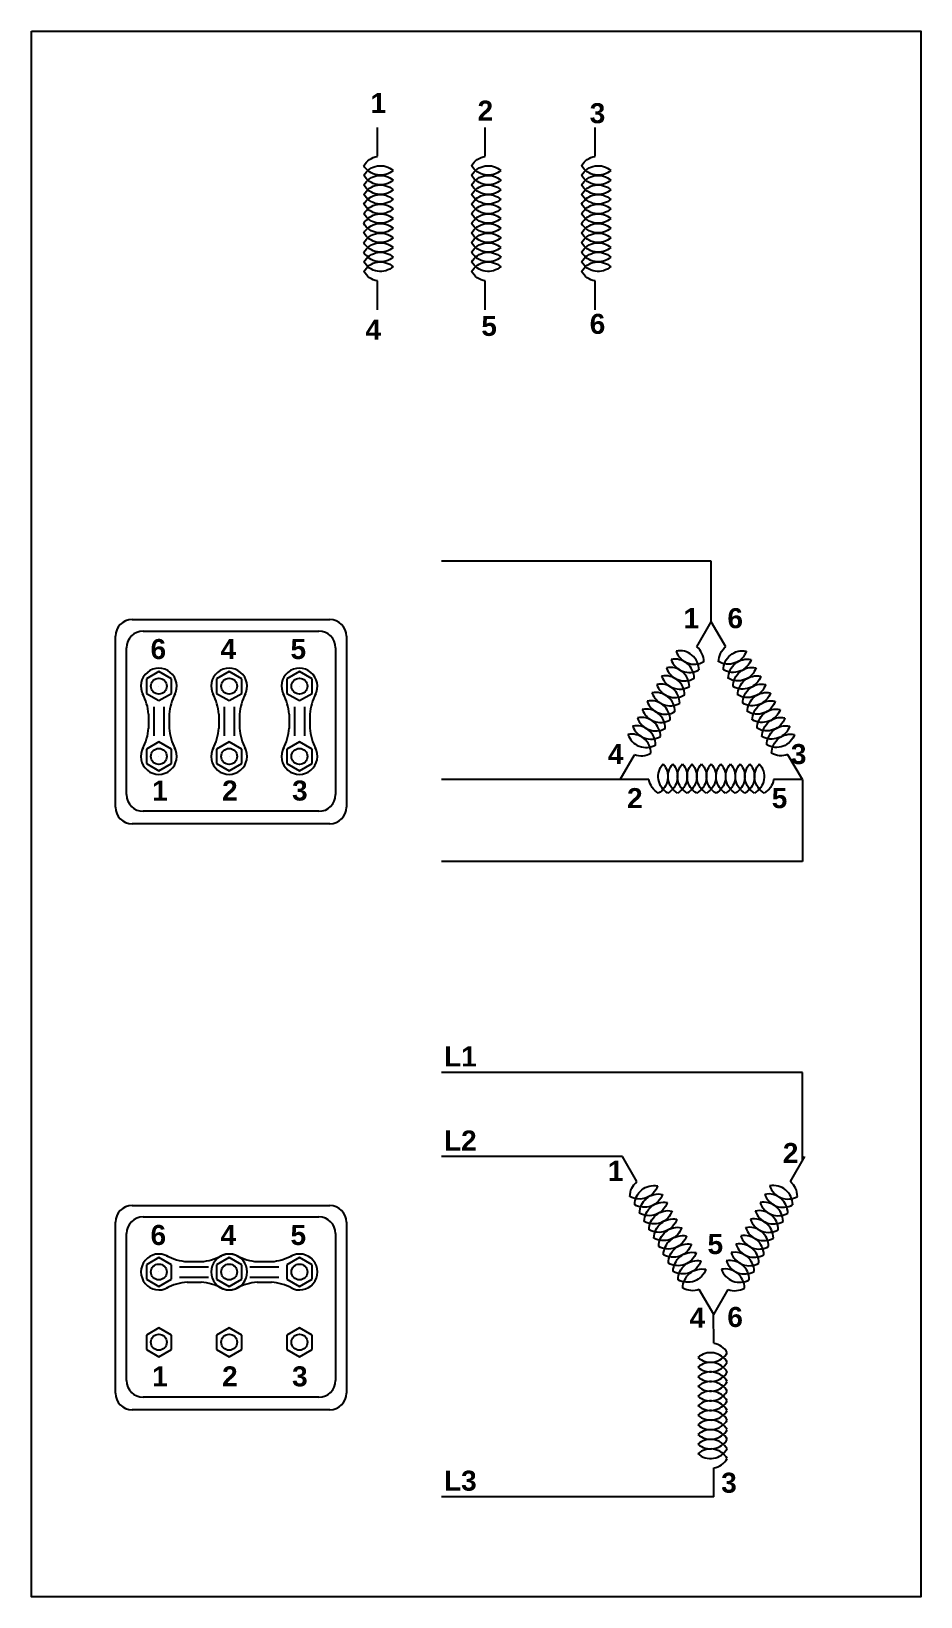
# Model space of a CAD drawing. Header units: millimetres. Extents: x 2659 to 3827, y -300 to 317.
# Drawn here: x 2659 to 2750.2, y 41.9 to 202.5 of the extents above; entities that cross this region are included whole.
import ezdxf

# ---------------------------------------------------------------- set-up
doc = ezdxf.new("R2010")
doc.units = ezdxf.units.MM
doc.layers.add('ARQ-FOLHA', color=7, linetype='Continuous')
doc.styles.add('TRINIDAD', font='arial.ttf')

msp = doc.modelspace()

# ---------------------------------------------------------------- texts
at = {"char_height": 2.0542, "width": 1666.6542, "style": 'TRINIDAD'}
for s, insert, attachment_point in [('{\\fArial|b1|i0|c0|p34;1}', (2693.77, 196.15), 1), ('{\\fArial|b1|i0|c0|p34;2}', (2704.74, 195.37), 1), ('{\\fArial|b1|i0|c0|p34;3}', (2716.24, 195.11), 1), ('{\\fArial|b1|i0|c0|p34;6}', (2716.24, 173.5), 1), ('{\\fArial|b1|i0|c0|p34;4}', (2693.25, 172.9), 1), ('{\\fArial|b1|i0|c0|p34;5}', (2705.13, 173.29), 1), ('{\\fArial|b1|i0|c0|p34;1}', (2725.86, 143.31), 1), ('{\\fArial|b1|i0|c0|p34;6}', (2730.36, 143.31), 1), ('{\\fArial|b1|i0|c0|p34;6       4       5}', (2671.21, 140.14), 1), ('{\\fArial|b1|i0|c0|p34;4}', (2718.11, 129.37), 1), ('{\\fArial|b1|i0|c0|p34;3}', (2738.46, 129.37), 3), ('{\\fArial|b1|i0|c0|p34;1       2       3}', (2671.37, 125.63), 1), ('{\\fArial|b1|i0|c0|p34;2}', (2720.07, 124.85), 1), ('{\\fArial|b1|i0|c0|p34;5}', (2736.5, 124.85), 3), ('{\\fArial|b1|i0|c0|p34;L1}', (2701.3, 98.35), 1), ('{\\fArial|b1|i0|c0|p34;L2}', (2701.3, 89.73), 1), ('{\\fArial|b1|i0|c0|p34;2}', (2736.04, 88.45), 1), ('{\\fArial|b1|i0|c0|p34;1}', (2718.1, 86.62), 1), ('{\\fArial|b1|i0|c0|p34;6       4       5}', (2671.21, 80.04), 1), ('{\\fArial|b1|i0|c0|p34;5}', (2728.32, 79.11), 1), ('{\\fArial|b1|i0|c0|p34;4}', (2726.48, 71.56), 1), ('{\\fArial|b1|i0|c0|p34;6}', (2730.35, 71.63), 1), ('{\\fArial|b1|i0|c0|p34;1       2       3}', (2671.37, 65.54), 1), ('{\\fArial|b1|i0|c0|p34;L3}', (2701.3, 54.84), 1), ('{\\fArial|b1|i0|c0|p34;3}', (2729.72, 54.63), 1)]:
    msp.add_mtext(s, dxfattribs=dict(at, insert=insert, attachment_point=attachment_point))

# ---------------------------------------------------------------- blocks, each defined once
blk = doc.blocks.new('A$C4F604B30')
at = {"layer": 'ARQ-FOLHA', "color": 1}
for p, q in [((7.87, 13.63), (9.35, 16.2)), ((0, 0), (1.48, 2.56))]:
    blk.add_line(p, q, dxfattribs=at)
for centre, start, end in [((6.13, 11.25), 360, 101.4096), ((7.61, 13.81), 198.5904, 300), ((6.62, 12.1), 360, 50.7048), ((5.14, 9.54), 360, 101.4096), ((6.62, 12.1), 198.5904, 300), ((5.63, 10.39), 360, 101.4096), ((7.11, 12.96), 198.5904, 300), ((4.15, 7.83), 360, 101.4096), ((5.63, 10.39), 198.5904, 300), ((4.65, 8.68), 360, 101.4096), ((6.13, 11.25), 198.5904, 300), ((3.17, 6.12), 360, 101.4096), ((4.65, 8.68), 198.5904, 300), ((3.66, 6.97), 360, 101.4096), ((5.14, 9.54), 198.5904, 300), ((2.67, 5.27), 360, 101.4096), ((4.15, 7.83), 198.5904, 300), ((1.68, 3.56), 360, 101.4096), ((3.17, 6.12), 198.5904, 300), ((2.18, 4.41), 360, 101.4096), ((3.66, 6.97), 198.5904, 300), ((1.19, 2.7), 360, 101.4096), ((2.67, 5.27), 198.5904, 300), ((2.18, 4.41), 249.2952, 300)]:
    blk.add_arc(centre, 1.97, start, end, dxfattribs=at)
blk = doc.blocks.new('A$C14AD7DF2')
at = {"layer": 'ARQ-FOLHA', "color": 1}
for p, q in [((1.28, 2.97), (0, 2.22)), ((0, 2.22), (0, 0.74)), ((2.57, 2.22), (1.28, 2.97)), ((2.57, 0.74), (2.57, 2.22)), ((0, 0.74), (1.28, 0)), ((1.28, 0), (2.57, 0.74))]:
    blk.add_line(p, q, dxfattribs=at)
blk.add_circle((1.28, 1.48), 0.816, dxfattribs=at)
blk = doc.blocks.new('A$C0B947049')
at = {"layer": 'ARQ-FOLHA', "color": 5}
for points in [[(1.71, 20.94), (21.97, 20.94)], [(2.85, 19.77), (20.86, 19.77)], [(0, 1.71), (0, 19.23)], [(1.14, 2.99), (1.14, 18.06)], [(22.57, 18.06), (22.57, 2.99)], [(23.68, 19.23), (23.68, 1.71)], [(21.97, 0), (1.71, 0)], [(20.86, 1.28), (2.85, 1.28)]]:
    blk.add_lwpolyline(points, dxfattribs=at)
for centre, start, end in [((1.71, 19.23), 90, 180), ((21.97, 19.23), 0, 90), ((2.85, 18.06), 90, 180), ((20.86, 18.06), 0, 90), ((1.71, 1.71), 180, 270), ((2.85, 2.99), 180, 270), ((20.86, 2.99), 270, 0), ((21.97, 1.71), 270, 0)]:
    blk.add_arc(centre, 1.71, start, end, dxfattribs=at)
blk = doc.blocks.new('A$C6B8C2899')
at = {"layer": 'ARQ-FOLHA', "color": 4}
for p, q in [((1.84, 9.05), (1.84, 9.05)), ((1.32, 6.93), (1.32, 3.96)), ((2.37, 6.93), (2.37, 3.96)), ((0.79, 6.17), (0.79, 4.72)), ((2.9, 6.17), (2.9, 4.72)), ((1.84, 1.84), (1.84, 1.84))]:
    blk.add_line(p, q, dxfattribs=at)
for centre, radius, start, end in [((1.84, 9.05), 1.84, 330.6933, 209.3067), ((-4.58, 5.73), 5.39, 4.6443, 27.9883), ((8.27, 5.73), 5.39, 152.0117, 175.3557), ((-4.58, 5.16), 5.39, 332.0117, 355.3557), ((8.27, 5.16), 5.39, 184.6443, 207.9883), ((1.84, 1.84), 1.84, 150.6933, 29.3067)]:
    blk.add_arc(centre, radius, start, end, dxfattribs=at)

# ---------------------------------------------------------------- linework, layer by layer
at = {"layer": 'ARQ-FOLHA'}
for p, q in [((2728.7, 148.12), (2701.05, 148.12)), ((2728.7, 141.91), (2728.7, 148.12)), ((2719.35, 125.72), (2701.05, 125.72)), ((2738.05, 125.72), (2738.05, 117.32)), ((2738.05, 117.32), (2701.05, 117.32)), ((2738.05, 95.67), (2701.05, 95.67)), ((2738.05, 86.62), (2738.05, 95.67)), ((2719.6, 87.05), (2701.05, 87.05)), ((2728.95, 52.16), (2701.05, 52.16))]:
    msp.add_line(p, q, dxfattribs=at)
msp.add_lwpolyline([(2658.99, 202.48), (2750.18, 202.48), (2750.18, 41.91), (2658.99, 41.91)], close=True, dxfattribs=at)

# ---------------------------------------------------------------- block references
at = {"layer": 'ARQ-FOLHA', "xscale": -1}
for p, rotation in [((2694.47, 173.92), 329.9999999999999), ((2705.52, 173.92), 329.9999999999999), ((2716.79, 173.92), 329.9999999999999), ((2738.05, 125.72), 59.99999999999994)]:
    msp.add_blockref('A$C4F604B30', p, dxfattribs=dict(at, rotation=rotation))
at = {"layer": 'ARQ-FOLHA'}
for name, p in [('A$C0B947049', (2667.61, 121.19)), ('A$C4F604B30', (2719.35, 125.72)), ('A$C6B8C2899', (2670.22, 126.26)), ('A$C14AD7DF2', (2670.78, 133.83)), ('A$C6B8C2899', (2677.43, 126.26)), ('A$C14AD7DF2', (2677.99, 133.83)), ('A$C6B8C2899', (2684.64, 126.26)), ('A$C14AD7DF2', (2685.2, 133.83)), ('A$C14AD7DF2', (2670.78, 126.62)), ('A$C14AD7DF2', (2677.99, 126.62)), ('A$C14AD7DF2', (2685.2, 126.62)), ('A$C4F604B30', (2728.95, 70.86)), ('A$C0B947049', (2667.61, 61.09)), ('A$C14AD7DF2', (2670.78, 73.74)), ('A$C14AD7DF2', (2677.99, 73.74)), ('A$C14AD7DF2', (2685.2, 73.74)), ('A$C14AD7DF2', (2670.78, 66.53)), ('A$C14AD7DF2', (2677.99, 66.53)), ('A$C14AD7DF2', (2685.2, 66.53))]:
    msp.add_blockref(name, p, dxfattribs=at)
at = {"layer": 'ARQ-FOLHA', "xscale": -1}
for p in [(2738.05, 125.72), (2728.95, 70.86)]:
    msp.add_blockref('A$C4F604B30', p, dxfattribs=at)
at = {"layer": 'ARQ-FOLHA'}
for name, p, rotation in [('A$C6B8C2899', (2681.12, 73.38), 90), ('A$C6B8C2899', (2688.32, 73.38), 90), ('A$C4F604B30', (2728.95, 52.16), 30.00000000000008)]:
    msp.add_blockref(name, p, dxfattribs=dict(at, rotation=rotation))

msp.set_redraw_order([(e.dxf.handle, doc.entitydb.next_handle()) for e in msp.query("TEXT MTEXT ATTDEF DIMENSION ARC_DIMENSION")])  # texts and dimensions are drawn at this point

doc.saveas('drawing.dxf')
